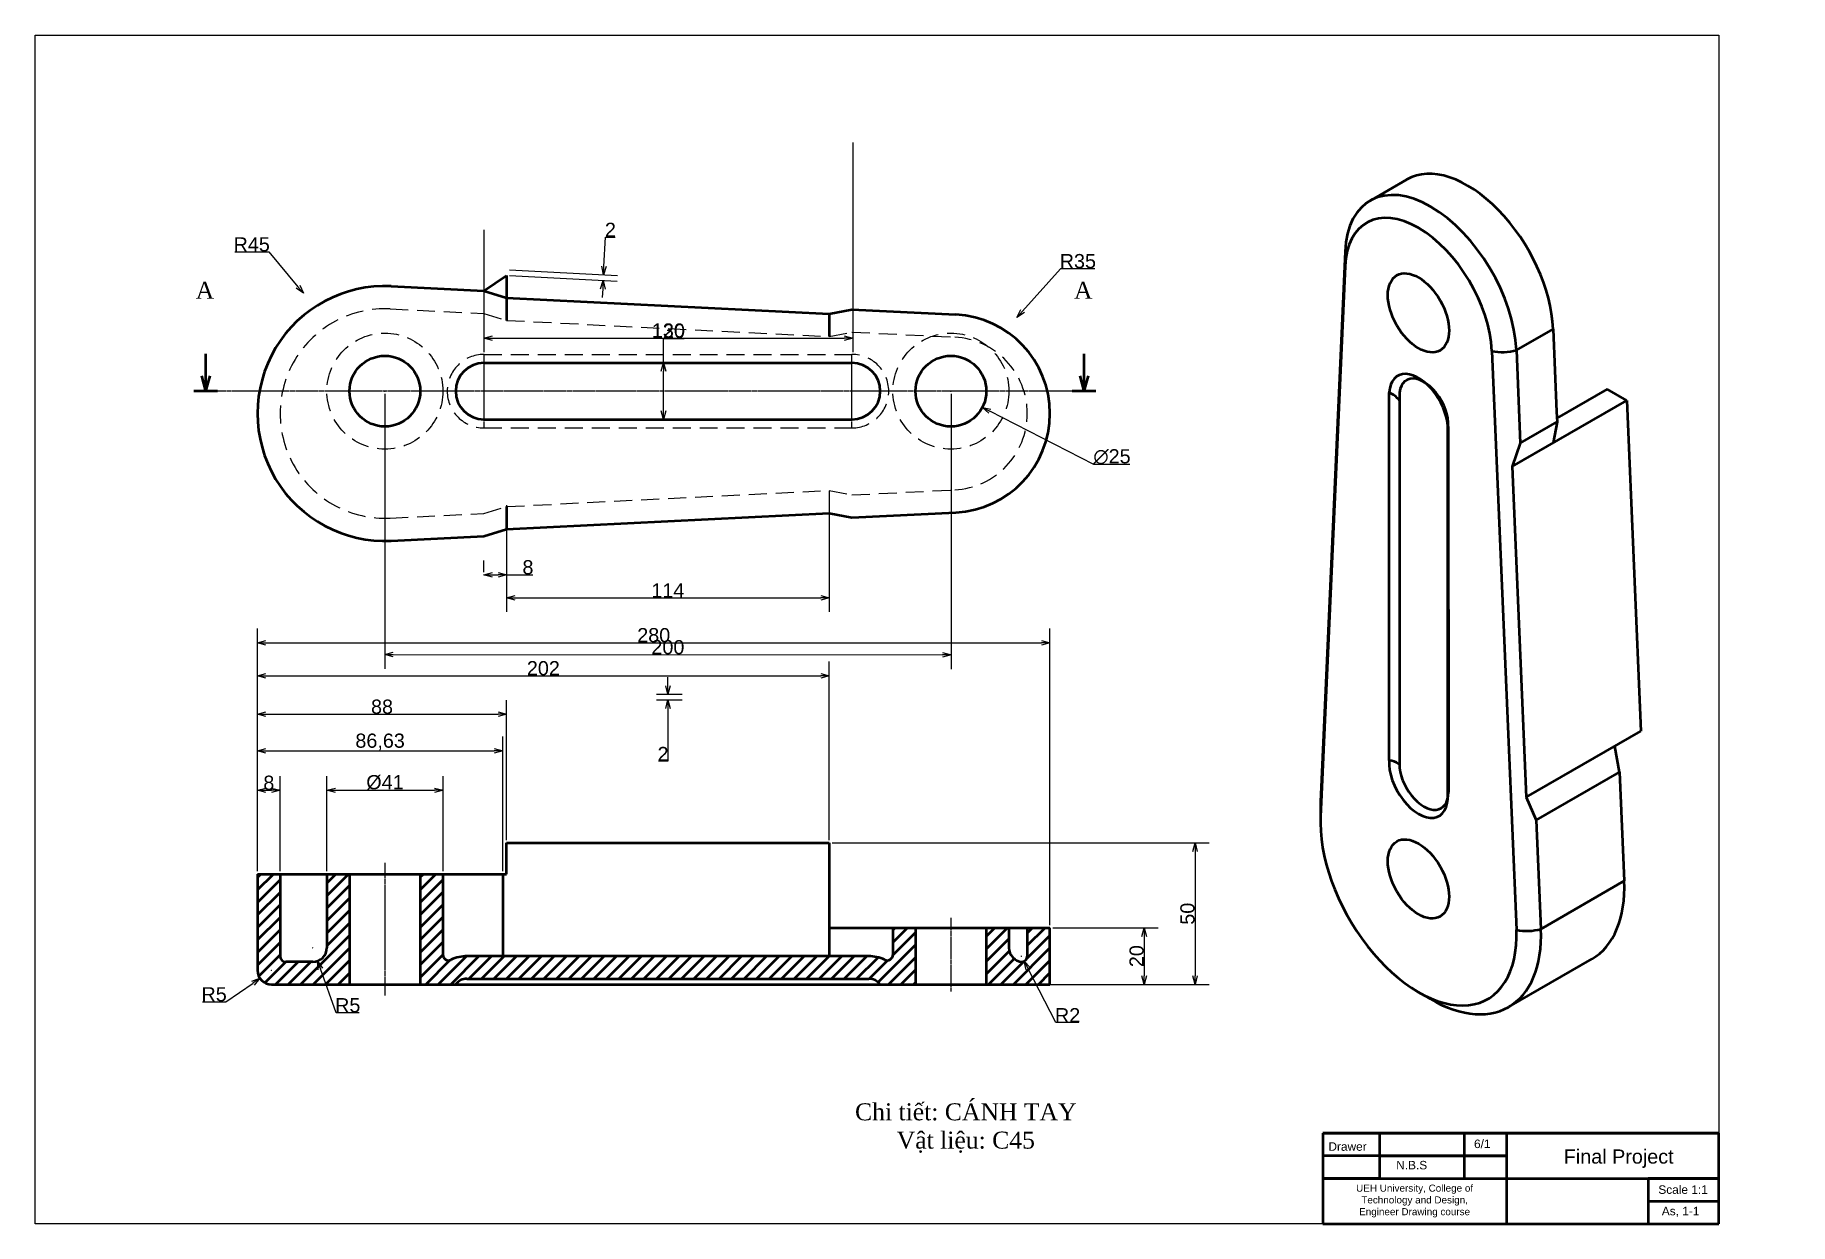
# Model space of a CAD drawing. Header units: inches. Extents: x 632 to 5727, y -9589 to -3994.
# Drawn here: x 2422 to 3042, y -6321 to -5901 of the extents above; entities that cross this region are included whole.
import ezdxf

# ---------------------------------------------------------------- set-up
doc = ezdxf.new("R2010")
doc.units = ezdxf.units.IN
doc.header["$MEASUREMENT"] = 0
doc.linetypes.add('CENTER2', pattern=[1.125, 0.75, -0.125, 0.125, -0.125])
doc.linetypes.add('DASHED2', pattern=[9.525, 6.35, -3.175])
for name, color, linetype, lineweight, plot in [('center line', 5, 'CENTER2', 25, False), ('Dimension line', 3, 'Continuous', 25, False), ('hidden line', 10, 'DASHED2', 25, False), ('visible line', 7, 'Continuous', 50, False)]:
    doc.layers.add(name, color=color, linetype=linetype, lineweight=lineweight, plot=plot)
doc.styles.get("Standard").update_dxf_attribs({"font": 'arial.ttf'})
doc.dimstyles.new('ISO A3', dxfattribs={"dimtxt": 5, "dimasz": 3, "dimexe": 5, "dimexo": 1, "dimgap": 0.09, "dimtad": 1, "dimtoh": 1, "dimdec": 0, "dimzin": 0, "dimdsep": 46, "dimtxsty": 'Standard', "dimblk": 'OPEN30', "dimcen": 0.09, "dimclrd": 256, "dimclre": 256, "dimadec": 0, "dimazin": 0, "dimtfac": 1, "dimtdec": 0, "dimtofl": 0, "dimtmove": 0, "dimatfit": 3, "dimldrblk": 'OPEN30', "dimfxl": 1, "dimtolj": 1, "dimtzin": 0, "dimarcsym": 0})
pattern_1 = [(45, (-410.358, -5719.6385), (-2.2097087, 2.2097087), [])]

msp = doc.modelspace()

# ---------------------------------------------------------------- texts
at = {"color": 1, "insert": (2681.00238, -6278.1303), "char_height": 6, "attachment_point": 1}
msp.add_mtext_dynamic_manual_height_columns('\\pxqc;{\\fTimes New Roman|b0|i0|c0|p18;\\C256;Chi tiết: CÁNH TAY \\PVật liệu: C45}', width=139.8295877, gutter_width=1, heights=[0], dxfattribs=at)
at = {"layer": 'Dimension line', "insert": (2879.04737, -6291.89671), "char_height": 3, "attachment_point": 1}
msp.add_mtext_dynamic_manual_height_columns('{\\C0;Drawer}', width=33.9958744, gutter_width=25, heights=[2.28621], dxfattribs=at)
at = {"layer": 'visible line', "color": 1, "char_height": 6, "attachment_point": 1}
for insert in [(2459.47363, -5987.87723, 1555.22539), (2769.81234, -5987.87723, 1555.22539)]:
    msp.add_mtext_dynamic_manual_height_columns('\\pxqc;{\\fTimes New Roman|b0|i0|c0|p18;\\C256;A}', width=45.1827523, gutter_width=1, heights=[0], dxfattribs=dict(at, insert=insert))
at = {"layer": 'visible line', "attachment_point": 1}
for s, width, heights, insert, char_height in [('6/1', 33.9958744, [2.28621], (2930.49469, -6290.93612), 3), ('N.B.S', 33.9958744, [2.28621], (2902.99451, -6298.47194), 3), ('Final Project', 49.9491703, [0], (2962.19928, -6294.43418), 5), ('\\pxqc;UEH University, College of Technology and Design, \\PEngineer Drawing course ', 58.9083844, [19.15756], (2880.04481, -6306.83423), 2.5), ('Scale 1:1', 33.9958744, [2.28621], (2995.61956, -6307.12128), 3), ('As, 1-1', 33.9958744, [2.28621], (2996.85142, -6314.69144), 3)]:
    msp.add_mtext_dynamic_manual_height_columns(s, width=width, gutter_width=25, heights=heights, dxfattribs=dict(at, insert=insert, char_height=char_height))

# ---------------------------------------------------------------- blocks, each defined once
blk = doc.blocks.new('_Open30')
at = {"color": 0, "linetype": 'ByBlock', "lineweight": -2}
for p, q in [((-1, 0.27), (0, 0)), ((0, 0), (-1, -0.27)), ((0, 0), (-1, 0))]:
    blk.add_line(p, q, dxfattribs=at)
blk = doc.blocks.new('*D120')
at = {"layer": 'Defpoints', "color": 0, "transparency": 16777216}
for p in [(2516.84, -5991.95), (2545.64, -6026.52)]:
    blk.add_point(p, dxfattribs=at)
at = {"layer": 'Dimension line', "lineweight": -2, "transparency": 16777216}
for p, q in [((2492.59, -5977.33), (2504.67, -5977.33)), ((2504.67, -5977.33), (2514.92, -5989.64)), ((2545.55, -6026.52), (2545.73, -6026.52)), ((2545.64, -6026.61), (2545.64, -6026.43))]:
    blk.add_line(p, q, dxfattribs=at)
at = {"layer": 'Dimension line', "lineweight": -2, "transparency": 16777216, "xscale": 3, "yscale": 3, "zscale": 3, "rotation": 309.7927926685942}
blk.add_blockref('_Open30', (2516.84, -5991.95), dxfattribs=at)
at = {"layer": 'Dimension line', "color": 0, "transparency": 16777216, "insert": (2498.59, -5974.7), "char_height": 5, "attachment_point": 5}
blk.add_mtext('\\A1;R45', dxfattribs=at)
blk = doc.blocks.new('*D121')
at = {"layer": 'Defpoints', "color": 0, "transparency": 16777216}
for p in [(2769, -6000.46), (2745.64, -6026.52)]:
    blk.add_point(p, dxfattribs=at)
at = {"layer": 'Dimension line', "lineweight": -2, "transparency": 16777216}
for p, q in [((2784.41, -5983.25), (2771, -5998.22)), ((2796.49, -5983.25), (2784.41, -5983.25)), ((2745.55, -6026.52), (2745.73, -6026.52)), ((2745.64, -6026.61), (2745.64, -6026.43))]:
    blk.add_line(p, q, dxfattribs=at)
at = {"layer": 'Dimension line', "lineweight": -2, "transparency": 16777216, "xscale": 3, "yscale": 3, "zscale": 3, "rotation": 228.1398569257547}
blk.add_blockref('_Open30', (2769, -6000.46), dxfattribs=at)
at = {"layer": 'Dimension line', "color": 0, "transparency": 16777216, "insert": (2790.5, -5980.61), "char_height": 5, "attachment_point": 5}
blk.add_mtext('\\A1;R35', dxfattribs=at)
blk = doc.blocks.new('*D122')
at = {"layer": 'Defpoints', "color": 0, "transparency": 16777216}
for p in [(2734.52, -6020.81), (2756.76, -6032.24)]:
    blk.add_point(p, dxfattribs=at)
at = {"layer": 'Dimension line', "lineweight": -2, "transparency": 16777216}
for p, q in [((2745.55, -6026.52), (2745.73, -6026.52)), ((2745.64, -6026.61), (2745.64, -6026.43)), ((2796.15, -6052.47), (2759.43, -6033.61)), ((2808.88, -6052.47), (2796.15, -6052.47))]:
    blk.add_line(p, q, dxfattribs=at)
at = {"layer": 'Dimension line', "lineweight": -2, "transparency": 16777216, "xscale": 3, "yscale": 3, "zscale": 3, "rotation": 152.8077458678765}
blk.add_blockref('_Open30', (2756.76, -6032.24), dxfattribs=at)
at = {"layer": 'Dimension line', "color": 0, "transparency": 16777216, "insert": (2802.56, -6049.69), "char_height": 5, "attachment_point": 5}
blk.add_mtext('\\A1;∅25', dxfattribs=at)
blk = doc.blocks.new('*D123')
at = {"layer": 'Defpoints', "color": 0, "transparency": 16777216}
for p in [(2645.68, -6016.52), (2644.12, -6036.52), (2645.68, -6036.52)]:
    blk.add_point(p, dxfattribs=at)
at = {"layer": 'Dimension line', "lineweight": -2, "transparency": 16777216}
for p, q in [((2644.12, -6016.52), (2644.12, -6007.93)), ((2644.12, -6007.93), (2651.44, -6007.93)), ((2644.68, -6016.52), (2639.12, -6016.52)), ((2644.12, -6033.52), (2644.12, -6019.52)), ((2644.68, -6036.52), (2639.12, -6036.52))]:
    blk.add_line(p, q, dxfattribs=at)
at = {"layer": 'Dimension line', "lineweight": -2, "transparency": 16777216, "xscale": 3, "yscale": 3, "zscale": 3}
for p, rotation in [((2644.12, -6016.52), 90), ((2644.12, -6036.52), 270)]:
    blk.add_blockref('_Open30', p, dxfattribs=dict(at, rotation=rotation))
at = {"layer": 'Dimension line', "color": 0, "transparency": 16777216, "insert": (2647.82, -6005.29), "char_height": 5, "attachment_point": 5}
blk.add_mtext('\\A1;20', dxfattribs=at)
blk = doc.blocks.new('*D124')
at = {"layer": 'Defpoints', "color": 0, "transparency": 16777216}
for p in [(2505.64, -6231.14, 32.56), (2501.52, -6233.97, 32.56)]:
    blk.add_point(p, dxfattribs=at)
at = {"layer": 'Dimension line', "lineweight": -2, "transparency": 16777216}
for p, q in [((2505.55, -6231.14), (2505.73, -6231.14)), ((2505.64, -6231.23), (2505.64, -6231.05)), ((2489.44, -6242.26), (2499.05, -6235.67)), ((2481.25, -6242.26), (2489.44, -6242.26))]:
    blk.add_line(p, q, dxfattribs=at)
at = {"layer": 'Dimension line', "lineweight": -2, "transparency": 16777216, "xscale": 3, "yscale": 3, "zscale": 3, "rotation": 34.47592187281763}
blk.add_blockref('_Open30', (2501.52, -6233.97), dxfattribs=at)
at = {"layer": 'Dimension line', "color": 0, "transparency": 16777216, "insert": (2485.3, -6239.63), "char_height": 5, "attachment_point": 5}
blk.add_mtext('\\A1;R5', dxfattribs=at)
blk = doc.blocks.new('*D125')
at = {"layer": 'Defpoints', "color": 0, "transparency": 16777216}
for p in [(2520.14, -6223.14, 32.56), (2521.83, -6227.85, 32.56)]:
    blk.add_point(p, dxfattribs=at)
at = {"layer": 'Dimension line', "lineweight": -2, "transparency": 16777216}
for p, q in [((2520.05, -6223.14), (2520.23, -6223.14)), ((2520.14, -6223.23), (2520.14, -6223.05)), ((2528.38, -6246.13), (2522.84, -6230.67)), ((2536.57, -6246.13), (2528.38, -6246.13))]:
    blk.add_line(p, q, dxfattribs=at)
at = {"layer": 'Dimension line', "lineweight": -2, "transparency": 16777216, "xscale": 3, "yscale": 3, "zscale": 3, "rotation": 109.7131767054698}
blk.add_blockref('_Open30', (2521.83, -6227.85), dxfattribs=at)
at = {"layer": 'Dimension line', "color": 0, "transparency": 16777216, "insert": (2532.52, -6243.5), "char_height": 5, "attachment_point": 5}
blk.add_mtext('\\A1;R5', dxfattribs=at)
blk = doc.blocks.new('*D126')
at = {"layer": 'Defpoints', "color": 0, "transparency": 16777216}
for p in [(2702.64, -6060.7, 2615.15), (2588.63, -6065.84), (2702.64, -6099.52)]:
    blk.add_point(p, dxfattribs=at)
at = {"layer": 'Dimension line', "lineweight": -2, "transparency": 16777216}
for p, q in [((2702.64, -6061.7), (2702.64, -6104.52)), ((2588.63, -6066.84), (2588.63, -6104.52)), ((2591.63, -6099.52), (2699.64, -6099.52))]:
    blk.add_line(p, q, dxfattribs=at)
at = {"layer": 'Dimension line', "lineweight": -2, "transparency": 16777216, "xscale": 3, "yscale": 3, "zscale": 3, "rotation": 180}
blk.add_blockref('_Open30', (2588.63, -6099.52), dxfattribs=at)
at = {"layer": 'Dimension line', "lineweight": -2, "transparency": 16777216, "xscale": 3, "yscale": 3, "zscale": 3}
blk.add_blockref('_Open30', (2702.64, -6099.52), dxfattribs=at)
at = {"layer": 'Dimension line', "color": 0, "transparency": 16777216, "insert": (2645.64, -6096.92), "char_height": 5, "attachment_point": 5}
blk.add_mtext('\\A1;114', dxfattribs=at)
blk = doc.blocks.new('*D127')
at = {"layer": 'Defpoints', "color": 0, "transparency": 16777216}
for p in [(2710.98, -5937.71, 1521.45), (2580.64, -5968.54), (2710.98, -6007.76)]:
    blk.add_point(p, dxfattribs=at)
at = {"layer": 'Dimension line', "lineweight": -2, "transparency": 16777216}
for p, q in [((2710.98, -5938.71), (2710.98, -6012.76)), ((2580.64, -5969.54), (2580.64, -6012.76)), ((2583.64, -6007.76), (2707.98, -6007.76))]:
    blk.add_line(p, q, dxfattribs=at)
at = {"layer": 'Dimension line', "lineweight": -2, "transparency": 16777216, "xscale": 3, "yscale": 3, "zscale": 3, "rotation": 180}
blk.add_blockref('_Open30', (2580.64, -6007.76), dxfattribs=at)
at = {"layer": 'Dimension line', "lineweight": -2, "transparency": 16777216, "xscale": 3, "yscale": 3, "zscale": 3}
blk.add_blockref('_Open30', (2710.98, -6007.76), dxfattribs=at)
at = {"layer": 'Dimension line', "color": 0, "transparency": 16777216, "insert": (2645.81, -6005.12), "char_height": 5, "attachment_point": 5}
blk.add_mtext('\\A1;130', dxfattribs=at)
blk = doc.blocks.new('*D128')
at = {"layer": 'Defpoints', "color": 0, "transparency": 16777216}
for p in [(2545.64, -6026.43), (2745.73, -6026.52), (2745.69, -6119.69)]:
    blk.add_point(p, dxfattribs=at)
at = {"layer": 'Dimension line', "lineweight": -2, "transparency": 16777216}
for p, q in [((2545.64, -6027.43), (2545.6, -6124.6)), ((2745.73, -6027.52), (2745.69, -6124.69)), ((2548.6, -6119.6), (2742.69, -6119.69))]:
    blk.add_line(p, q, dxfattribs=at)
at = {"layer": 'Dimension line', "lineweight": -2, "transparency": 16777216, "xscale": 3, "yscale": 3, "zscale": 3}
for p, rotation in [((2545.6, -6119.6), 179.9742284981332), ((2745.69, -6119.69), 359.9742284981332)]:
    blk.add_blockref('_Open30', p, dxfattribs=dict(at, rotation=rotation))
at = {"layer": 'Dimension line', "color": 0, "transparency": 16777216, "insert": (2645.65, -6117), "char_height": 5, "attachment_point": 5, "rotation": 359.97423}
blk.add_mtext('\\A1;200', dxfattribs=at)
blk = doc.blocks.new('*D129')
at = {"layer": 'Defpoints', "color": 0, "transparency": 16777216}
for p in [(2588.63, -6084.82), (2580.64, -6091.45), (2588.63, -6091.41)]:
    blk.add_point(p, dxfattribs=at)
at = {"layer": 'Dimension line', "lineweight": -2, "transparency": 16777216}
for p, q in [((2580.64, -6090.45), (2580.64, -6086.41)), ((2588.63, -6085.82), (2588.63, -6096.41)), ((2583.64, -6091.41), (2585.63, -6091.41)), ((2588.63, -6091.41), (2597.94, -6091.41))]:
    blk.add_line(p, q, dxfattribs=at)
at = {"layer": 'Dimension line', "lineweight": -2, "transparency": 16777216, "xscale": 3, "yscale": 3, "zscale": 3, "rotation": 180}
blk.add_blockref('_Open30', (2580.64, -6091.41), dxfattribs=at)
at = {"layer": 'Dimension line', "lineweight": -2, "transparency": 16777216, "xscale": 3, "yscale": 3, "zscale": 3}
blk.add_blockref('_Open30', (2588.63, -6091.41), dxfattribs=at)
at = {"layer": 'Dimension line', "color": 0, "transparency": 16777216, "insert": (2596.2, -6088.77), "char_height": 5, "attachment_point": 5}
blk.add_mtext('\\A1;8', dxfattribs=at)
blk = doc.blocks.new('*D130')
at = {"layer": 'Defpoints', "color": 0, "transparency": 16777216}
for p in [(2508.64, -6167.54), (2500.64, -6197.14, 32.56), (2508.64, -6197.14, 32.56)]:
    blk.add_point(p, dxfattribs=at)
at = {"layer": 'Dimension line', "lineweight": -2, "transparency": 16777216}
for p, q in [((2500.64, -6196.14), (2500.64, -6162.54)), ((2508.64, -6196.14), (2508.64, -6162.54)), ((2503.64, -6167.54), (2505.64, -6167.54))]:
    blk.add_line(p, q, dxfattribs=at)
at = {"layer": 'Dimension line', "lineweight": -2, "transparency": 16777216, "xscale": 3, "yscale": 3, "zscale": 3, "rotation": 180}
blk.add_blockref('_Open30', (2500.64, -6167.54), dxfattribs=at)
at = {"layer": 'Dimension line', "lineweight": -2, "transparency": 16777216, "xscale": 3, "yscale": 3, "zscale": 3}
blk.add_blockref('_Open30', (2508.64, -6167.54), dxfattribs=at)
at = {"layer": 'Dimension line', "color": 0, "transparency": 16777216, "insert": (2504.64, -6164.9), "char_height": 5, "attachment_point": 5}
blk.add_mtext('\\A1;8', dxfattribs=at)
blk = doc.blocks.new('*D131')
at = {"layer": 'Defpoints', "color": 0, "transparency": 16777216}
for p in [(2566.22, -6167.54), (2525.14, -6197.14, 32.56), (2566.22, -6197.14, 32.56)]:
    blk.add_point(p, dxfattribs=at)
at = {"layer": 'Dimension line', "lineweight": -2, "transparency": 16777216}
for p, q in [((2525.14, -6196.14), (2525.14, -6162.54)), ((2566.22, -6196.14), (2566.22, -6162.54)), ((2528.14, -6167.54), (2563.22, -6167.54))]:
    blk.add_line(p, q, dxfattribs=at)
at = {"layer": 'Dimension line', "lineweight": -2, "transparency": 16777216, "xscale": 3, "yscale": 3, "zscale": 3, "rotation": 180}
blk.add_blockref('_Open30', (2525.14, -6167.54), dxfattribs=at)
at = {"layer": 'Dimension line', "lineweight": -2, "transparency": 16777216, "xscale": 3, "yscale": 3, "zscale": 3}
blk.add_blockref('_Open30', (2566.22, -6167.54), dxfattribs=at)
at = {"layer": 'Dimension line', "color": 0, "transparency": 16777216, "insert": (2545.68, -6164.76), "char_height": 5, "attachment_point": 5}
blk.add_mtext('\\A1;%%C41', dxfattribs=at)
blk = doc.blocks.new('*D132')
at = {"layer": 'Defpoints', "color": 0, "transparency": 16777216}
for p in [(2588.64, -6140.66), (2588.64, -6186.14, 32.56), (2500.64, -6197.14, 32.56)]:
    blk.add_point(p, dxfattribs=at)
at = {"layer": 'Dimension line', "lineweight": -2, "transparency": 16777216}
for p, q in [((2500.64, -6196.14), (2500.64, -6135.66)), ((2588.64, -6185.14), (2588.64, -6135.66)), ((2503.64, -6140.66), (2585.64, -6140.66))]:
    blk.add_line(p, q, dxfattribs=at)
at = {"layer": 'Dimension line', "lineweight": -2, "transparency": 16777216, "xscale": 3, "yscale": 3, "zscale": 3, "rotation": 180}
blk.add_blockref('_Open30', (2500.64, -6140.66), dxfattribs=at)
at = {"layer": 'Dimension line', "lineweight": -2, "transparency": 16777216, "xscale": 3, "yscale": 3, "zscale": 3}
blk.add_blockref('_Open30', (2588.64, -6140.66), dxfattribs=at)
at = {"layer": 'Dimension line', "color": 0, "transparency": 16777216, "insert": (2544.64, -6138.02), "char_height": 5, "attachment_point": 5}
blk.add_mtext('\\A1;88', dxfattribs=at)
blk = doc.blocks.new('*D133')
at = {"layer": 'Defpoints', "color": 0, "transparency": 16777216}
for p in [(2587.27, -6153.57), (2500.64, -6197.14, 32.56), (2587.27, -6197.14, 32.56)]:
    blk.add_point(p, dxfattribs=at)
at = {"layer": 'Dimension line', "lineweight": -2, "transparency": 16777216}
for p, q in [((2500.64, -6196.14), (2500.64, -6148.57)), ((2587.27, -6196.14), (2587.27, -6148.57)), ((2503.64, -6153.57), (2584.27, -6153.57))]:
    blk.add_line(p, q, dxfattribs=at)
at = {"layer": 'Dimension line', "lineweight": -2, "transparency": 16777216, "xscale": 3, "yscale": 3, "zscale": 3, "rotation": 180}
blk.add_blockref('_Open30', (2500.64, -6153.57), dxfattribs=at)
at = {"layer": 'Dimension line', "lineweight": -2, "transparency": 16777216, "xscale": 3, "yscale": 3, "zscale": 3}
blk.add_blockref('_Open30', (2587.27, -6153.57), dxfattribs=at)
at = {"layer": 'Dimension line', "color": 0, "transparency": 16777216, "insert": (2543.96, -6150.47), "char_height": 5, "attachment_point": 5}
blk.add_mtext('\\A1;86,63', dxfattribs=at)
blk = doc.blocks.new('*D134')
at = {"layer": 'Defpoints', "color": 0, "transparency": 16777216}
for p in [(2702.64, -6127.08), (2702.64, -6186.19, 31.84), (2500.64, -6197.14, 32.56)]:
    blk.add_point(p, dxfattribs=at)
at = {"layer": 'Dimension line', "lineweight": -2, "transparency": 16777216}
for p, q in [((2500.64, -6196.14), (2500.64, -6122.08)), ((2702.64, -6185.19), (2702.64, -6122.08)), ((2503.64, -6127.08), (2699.64, -6127.08))]:
    blk.add_line(p, q, dxfattribs=at)
at = {"layer": 'Dimension line', "lineweight": -2, "transparency": 16777216, "xscale": 3, "yscale": 3, "zscale": 3, "rotation": 180}
blk.add_blockref('_Open30', (2500.64, -6127.08), dxfattribs=at)
at = {"layer": 'Dimension line', "lineweight": -2, "transparency": 16777216, "xscale": 3, "yscale": 3, "zscale": 3}
blk.add_blockref('_Open30', (2702.64, -6127.08), dxfattribs=at)
at = {"layer": 'Dimension line', "color": 0, "transparency": 16777216, "insert": (2601.64, -6124.44), "char_height": 5, "attachment_point": 5}
blk.add_mtext('\\A1;202', dxfattribs=at)
blk = doc.blocks.new('*D135')
at = {"layer": 'Defpoints', "color": 0, "transparency": 16777216}
for p in [(2780.64, -6115.4), (2500.64, -6197.14, 32.56), (2780.64, -6216.14, 32.56)]:
    blk.add_point(p, dxfattribs=at)
at = {"layer": 'Dimension line', "lineweight": -2, "transparency": 16777216}
for p, q in [((2500.64, -6196.14), (2500.64, -6110.4)), ((2780.64, -6215.14), (2780.64, -6110.4)), ((2503.64, -6115.4), (2777.64, -6115.4))]:
    blk.add_line(p, q, dxfattribs=at)
at = {"layer": 'Dimension line', "lineweight": -2, "transparency": 16777216, "xscale": 3, "yscale": 3, "zscale": 3, "rotation": 180}
blk.add_blockref('_Open30', (2500.64, -6115.4), dxfattribs=at)
at = {"layer": 'Dimension line', "lineweight": -2, "transparency": 16777216, "xscale": 3, "yscale": 3, "zscale": 3}
blk.add_blockref('_Open30', (2780.64, -6115.4), dxfattribs=at)
at = {"layer": 'Dimension line', "color": 0, "transparency": 16777216, "insert": (2640.64, -6112.76), "char_height": 5, "attachment_point": 5}
blk.add_mtext('\\A1;280', dxfattribs=at)
blk = doc.blocks.new('*D136')
at = {"layer": 'Defpoints', "color": 0, "transparency": 16777216}
for p in [(2640.63, -6133.6), (2640.63, -6135.6), (2645.68, -6135.6)]:
    blk.add_point(p, dxfattribs=at)
at = {"layer": 'Dimension line', "lineweight": -2, "transparency": 16777216}
for p, q in [((2645.68, -6130.6), (2645.68, -6127.6)), ((2641.63, -6133.6), (2650.68, -6133.6)), ((2641.63, -6135.6), (2650.68, -6135.6)), ((2645.68, -6138.6), (2645.68, -6157.3)), ((2645.68, -6157.3), (2642.28, -6157.3))]:
    blk.add_line(p, q, dxfattribs=at)
at = {"layer": 'Dimension line', "lineweight": -2, "transparency": 16777216, "xscale": 3, "yscale": 3, "zscale": 3}
for p, rotation in [((2645.68, -6133.6), 270), ((2645.68, -6135.6), 90)]:
    blk.add_blockref('_Open30', p, dxfattribs=dict(at, rotation=rotation))
at = {"layer": 'Dimension line', "color": 0, "transparency": 16777216, "insert": (2643.93, -6154.7), "char_height": 5, "attachment_point": 5}
blk.add_mtext('\\A1;2', dxfattribs=at)
blk = doc.blocks.new('*D137')
at = {"layer": 'Defpoints', "color": 0, "transparency": 16777216}
for p in [(2770.64, -6226.14, 32.56), (2771.56, -6227.91, 32.56)]:
    blk.add_point(p, dxfattribs=at)
at = {"layer": 'Dimension line', "lineweight": -2, "transparency": 16777216}
for p, q in [((2770.55, -6226.14), (2770.73, -6226.14)), ((2770.64, -6226.23), (2770.64, -6226.05)), ((2782.78, -6249.6), (2772.94, -6230.58)), ((2790.89, -6249.6), (2782.78, -6249.6))]:
    blk.add_line(p, q, dxfattribs=at)
at = {"layer": 'Dimension line', "lineweight": -2, "transparency": 16777216, "xscale": 3, "yscale": 3, "zscale": 3, "rotation": 117.3658957092456}
blk.add_blockref('_Open30', (2771.56, -6227.91), dxfattribs=at)
at = {"layer": 'Dimension line', "color": 0, "transparency": 16777216, "insert": (2786.88, -6247), "char_height": 5, "attachment_point": 5}
blk.add_mtext('\\A1;R2', dxfattribs=at)
blk = doc.blocks.new('*D138')
at = {"layer": 'Defpoints', "color": 0, "transparency": 16777216}
for p in [(2780.64, -6216.14, 32.56), (2775.64, -6236.14, 32.56), (2813.93, -6236.14)]:
    blk.add_point(p, dxfattribs=at)
at = {"layer": 'Dimension line', "lineweight": -2, "transparency": 16777216}
for p, q in [((2781.64, -6216.14), (2818.93, -6216.14)), ((2813.93, -6219.14), (2813.93, -6233.14)), ((2776.64, -6236.14), (2818.93, -6236.14))]:
    blk.add_line(p, q, dxfattribs=at)
at = {"layer": 'Dimension line', "lineweight": -2, "transparency": 16777216, "xscale": 3, "yscale": 3, "zscale": 3}
for p, rotation in [((2813.93, -6216.14), 90), ((2813.93, -6236.14), 270)]:
    blk.add_blockref('_Open30', p, dxfattribs=dict(at, rotation=rotation))
at = {"layer": 'Dimension line', "color": 0, "transparency": 16777216, "insert": (2811.29, -6226.14), "char_height": 5, "attachment_point": 5, "rotation": 90}
blk.add_mtext('\\A1;20', dxfattribs=at)
blk = doc.blocks.new('*D139')
at = {"layer": 'Defpoints', "color": 0, "transparency": 16777216}
for p in [(2702.64, -6186.14, 32.56), (2775.64, -6236.14, 32.56), (2831.9, -6236.14)]:
    blk.add_point(p, dxfattribs=at)
at = {"layer": 'Dimension line', "lineweight": -2, "transparency": 16777216}
for p, q in [((2703.64, -6186.14), (2836.9, -6186.14)), ((2831.9, -6189.14), (2831.9, -6233.14)), ((2776.64, -6236.14), (2836.9, -6236.14))]:
    blk.add_line(p, q, dxfattribs=at)
at = {"layer": 'Dimension line', "lineweight": -2, "transparency": 16777216, "xscale": 3, "yscale": 3, "zscale": 3}
for p, rotation in [((2831.9, -6186.14), 90), ((2831.9, -6236.14), 270)]:
    blk.add_blockref('_Open30', p, dxfattribs=dict(at, rotation=rotation))
at = {"layer": 'Dimension line', "color": 0, "transparency": 16777216, "insert": (2829.25, -6211.14), "char_height": 5, "attachment_point": 5, "rotation": 90}
blk.add_mtext('\\A1;50', dxfattribs=at)
blk = doc.blocks.new('*D166')
at = {"layer": 'Defpoints', "color": 0, "transparency": 16777216}
for p in [(2588.63, -5985.62), (2588.73, -5983.63), (2622.79, -5987.42)]:
    blk.add_point(p, dxfattribs=at)
at = {"layer": 'Dimension line', "lineweight": -2, "transparency": 16777216}
for p, q in [((2623.05, -5982.43), (2623.6, -5972.12)), ((2623.6, -5972.12), (2627, -5972.12)), ((2589.63, -5985.67), (2627.78, -5987.69)), ((2589.73, -5983.68), (2627.89, -5985.69)), ((2622.63, -5990.42), (2622.48, -5993.41))]:
    blk.add_line(p, q, dxfattribs=at)
at = {"layer": 'Dimension line', "lineweight": -2, "transparency": 16777216, "xscale": 3, "yscale": 3, "zscale": 3}
for p, rotation in [((2622.9, -5985.43), 266.9830386902029), ((2622.79, -5987.42), 86.98303869020289)]:
    blk.add_blockref('_Open30', p, dxfattribs=dict(at, rotation=rotation))
at = {"layer": 'Dimension line', "color": 0, "transparency": 16777216, "insert": (2625.34, -5969.52), "char_height": 5, "attachment_point": 5}
blk.add_mtext('\\A1;2', dxfattribs=at)

# ---------------------------------------------------------------- dimensions: what is measured, and where the dimension line sits
at = {"layer": 'Dimension line'}
for base, p1, p2, picture, middle in [((2710.98478, -6007.76243, -1621.18765), (2580.64197, -5968.53709, -1621.18765), (2710.98478, -5937.7144, -99.73993), '*D127', (2645.81337, -6005.11786, -1621.18765)), ((2702.64197, -6099.52391, 2512.95551), (2588.62912, -6065.84451, 2512.95551), (2702.64197, -6060.70044, 5128.10528), '*D126', (2645.63554, -6096.92367, 2512.95551)), ((2780.64197, -6115.39974), (2500.64197, -6197.13851, 32.56004), (2780.64197, -6216.13851, 32.56004), '*D135', (2640.64197, -6112.75687)), ((2702.64195, -6127.08402), (2500.64197, -6197.13851, 32.56004), (2702.64195, -6186.18558, 31.83972), '*D134', (2601.64196, -6124.44116)), ((2588.64197, -6140.6643), (2500.64197, -6197.13851, 32.56004), (2588.64197, -6186.13851, 32.56004), '*D132', (2544.64197, -6138.02143)), ((2508.64197, -6167.54101), (2500.64197, -6197.13851, 32.56004), (2508.64197, -6197.13851, 32.56004), '*D130', (2504.64197, -6164.89814))]:
    dim = msp.add_linear_dim(base=base, p1=p1, p2=p2, dimstyle='ISO A3', dxfattribs=at)
    dim.commit()
    dim.dimension.update_dxf_attribs({"geometry": picture, "text_midpoint": middle})
for base, p1, p2, angle, picture, middle, dimtype in [((2622.79147, -5987.42287, 2512.95551), (2588.73438, -5983.62513, 2512.95551), (2588.62912, -5985.62235, 2512.95551), 266.98303869, '*D166', (2625.34362, -5972.12468, 2512.95551), 161), ((2644.11595, -6036.52416, 2512.95551), (2645.68061, -6016.52416, 2512.95551), (2645.68061, -6036.52416, 2512.95551), 270, '*D123', (2647.82123, -6007.92929, 2512.95551), 161), ((2645.68061, -6135.60091, -5727.24029), (2640.63165, -6133.60091, -5727.24029), (2640.63165, -6135.60091, -5727.24029), 90, '*D136', (2643.93474, -6157.29905, -5727.24029), 160)]:
    dim = msp.add_linear_dim(base=base, p1=p1, p2=p2, angle=angle, dimstyle='ISO A3', dxfattribs=at)
    dim.commit()
    dim.dimension.update_dxf_attribs({"geometry": picture, "text_midpoint": middle, "dimtype": dimtype})
for center, mpoint, picture, middle in [((2545.64197, -6026.52416, 2512.95551), (2516.84138, -5991.94777, 2512.95551), '*D120', (2498.58501, -5977.3325, 2512.95551)), ((2745.64197, -6026.52416, 2512.95551), (2768.99798, -6000.457, 2512.95551), '*D121', (2790.49642, -5983.25158, 2512.95551)), ((2520.14197, -6223.13851, 32.56004), (2521.82852, -6227.84548, 32.56004), '*D125', (2532.51941, -6246.12777)), ((2505.64197, -6231.13851, 32.56004), (2501.52014, -6233.96881, 32.56004), '*D124', (2485.2999, -6242.26377)), ((2770.64197, -6226.13851, 32.56004), (2771.56131, -6227.91469, 32.56004), '*D137', (2786.88042, -6249.59825))]:
    dim = msp.add_radius_dim(center=center, mpoint=mpoint, dimstyle='ISO A3', dxfattribs=at)
    dim.commit()
    dim.dimension.update_dxf_attribs({"geometry": picture, "text_midpoint": middle, "dimtype": 164})
dim = msp.add_aligned_dim(p1=(2545.64197, -6026.43416, 2512.95551), p2=(2745.73197, -6026.52416, 2512.95551), distance=-93.16365, dimstyle='ISO A3', dxfattribs=at)
dim.commit()
dim.dimension.update_dxf_attribs({"geometry": '*D128', "text_midpoint": (2645.64625, -6116.99993, 2512.95551)})
dim = msp.add_diameter_dim_2p(p1=(2734.52349, -6020.81193, 2512.95551), p2=(2756.76044, -6032.23638, 2512.95551), dimstyle='ISO A3', dxfattribs=at)
dim.commit()
dim.dimension.update_dxf_attribs({"geometry": '*D122', "text_midpoint": (2802.55702, -6052.47164, 2512.95551), "dimtype": 163})
dim = msp.add_linear_dim(base=(2588.62912, -6091.41017, 2512.95551), p1=(2580.64197, -6091.44804, 2512.95551), p2=(2588.62912, -6084.81901, 2512.95551), dimstyle='ISO A3', dxfattribs=at)
dim.commit()
dim.dimension.update_dxf_attribs({"geometry": '*D129', "text_midpoint": (2596.19795, -6091.41017, 2512.95551), "dimtype": 160})
for base, p1, p2, text, picture, middle in [((2587.27197, -6153.56873), (2500.64197, -6197.13851, 32.56004), (2587.27197, -6197.13851, 32.56004), '86,63', '*D133', (2543.95697, -6150.47396)), ((2566.22396, -6167.54101), (2525.14197, -6197.13851, 32.56004), (2566.22396, -6197.13851, 32.56004), '%%C41', '*D131', (2545.68296, -6164.7583))]:
    dim = msp.add_linear_dim(base=base, p1=p1, p2=p2, text=text, dimstyle='ISO A3', dxfattribs=at)
    dim.commit()
    dim.dimension.update_dxf_attribs({"geometry": picture, "text_midpoint": middle})
for base, p1, picture, middle in [((2831.89664, -6236.13851), (2702.64197, -6186.13851, 32.56004), '*D139', (2829.25377, -6211.13851)), ((2813.9346, -6236.13851), (2780.64197, -6216.13851, 32.56004), '*D138', (2811.29173, -6226.13851))]:
    dim = msp.add_linear_dim(base=base, p1=p1, p2=(2775.64197, -6236.13851, 32.56004), angle=90, dimstyle='ISO A3', dxfattribs=at)
    dim.commit()
    dim.dimension.update_dxf_attribs({"geometry": picture, "text_midpoint": middle})

# ---------------------------------------------------------------- hatches: boundary and pattern name
at = {"layer": 'visible line'}
h = msp.add_hatch(dxfattribs=at)
h.set_pattern_fill('ANSI31', color=0, scale=25)
h.set_pattern_definition(pattern_1)
h.paths.add_polyline_path([(2508.64197, -6197.13851), (2500.64197, -6197.13851), (2500.64197, -6231.13851, 0.414213562), (2505.64197, -6236.13851), (2533.14197, -6236.13851), (2533.14197, -6197.13851), (2525.14197, -6197.13851), (2525.14197, -6223.13851, -0.414213562), (2520.14197, -6228.13851), (2510.64197, -6228.13851, -0.414213562), (2508.64197, -6226.13851)])
h = msp.add_hatch(dxfattribs=at)
h.set_pattern_fill('ANSI31', color=0, scale=25)
h.set_pattern_definition(pattern_1)
h.paths.add_polyline_path([(2558.14197, -6236.13851), (2570.64197, -6236.13851, -0.236067977), (2574.64197, -6234.13851), (2716.64197, -6234.13851, -0.236067977), (2720.64197, -6236.13851), (2733.14197, -6236.13851), (2733.14197, -6216.13851), (2725.14197, -6216.13851), (2725.14197, -6225.62001, -0.552481133), (2722.2753, -6227.42248, 0.1125183), (2716.64197, -6226.13851), (2574.64197, -6226.13851, 0.1125183), (2569.00863, -6227.42248, -0.552481133), (2566.14197, -6225.62001), (2566.14197, -6197.13851), (2558.14197, -6197.13851)])
h = msp.add_hatch(dxfattribs=at)
h.set_pattern_fill('ANSI31', color=0, scale=25)
h.set_pattern_definition([(45, (-419.9974, -5888.3392), (-2.2097087, 2.2097087), [])])
h.paths.add_polyline_path([(2766.14197, -6223.13851), (2766.14197, -6216.13851), (2758.14197, -6216.13851), (2758.14197, -6236.13851), (2780.64197, -6236.13851), (2780.64197, -6216.13851), (2772.64197, -6216.13851), (2772.64197, -6226.13851, -0.386089626), (2770.83559, -6228.12912, -0.396367437)])

# ---------------------------------------------------------------- linework, layer by layer
msp.add_lwpolyline([(2422.05182, -5900.73081), (3017.05182, -5900.73081), (3017.05182, -6320.73081), (2422.05182, -6320.73081)], close=True)
at = {"layer": 'center line'}
for p, q in [((2580.67981, -6039.43474, 2512.95551), (2580.67981, -6013.61357, 2512.95551)), ((2710.68142, -6039.43474, 2512.95551), (2710.68142, -6013.61357, 2512.95551)), ((2788.50262, -6026.52416, 2512.95551), (2486.50262, -6026.52416, 2512.95551)), ((2545.64197, -6193.13851, 32.56004), (2545.64197, -6240.13851, 32.56004)), ((2745.64197, -6212.63851, 32.56004), (2745.64197, -6238.63851, 32.56004))]:
    msp.add_line(p, q, dxfattribs=at)
at = {"layer": 'hidden line'}
for p, q in [((2547.49197, -5997.46205, 2965.09614), (2580.64197, -5999.12163, 2965.09614)), ((2580.64197, -5999.12163, 2965.09614), (2588.64197, -6001.52464, 2965.09614)), ((2588.64197, -6001.52464, 2965.09614), (2702.64197, -6007.23177, 2965.09614)), ((2702.64197, -6007.23177, 2965.09614), (2710.64197, -6005.62977, 2965.09614)), ((2710.64197, -6005.62977, 2965.09614), (2746.99197, -6007.44955, 2965.09614)), ((2580.67981, -6013.52416, 2512.95551), (2710.68142, -6013.52416, 2512.95551)), ((2580.67981, -6039.52416, 2512.95551), (2710.68142, -6039.52416, 2512.95551)), ((2588.64197, -6067.30691, 2965.09614), (2702.64197, -6061.59978, 2965.09614)), ((2702.64197, -6061.59978, 2965.09614), (2710.64197, -6063.20178, 2965.09614)), ((2710.64197, -6063.20178, 2965.09614), (2746.99197, -6061.382, 2965.09614)), ((2547.49197, -6071.3695, 2965.09614), (2580.64197, -6069.70992, 2965.09614)), ((2580.64197, -6069.70992, 2965.09614), (2588.64197, -6067.30691, 2965.09614))]:
    msp.add_line(p, q, dxfattribs=at)
for centre in [(2545.64197, -6026.52416, 2512.95551), (2745.64197, -6026.52416, 2512.95551)]:
    msp.add_circle(centre, 20.5, dxfattribs=at)
for centre, radius, start, end in [((2545.64197, -6034.41578, 2965.09614), 37, 87.13401602, 272.86598398), ((2745.64197, -6034.41578, 2965.09614), 27, 272.86598398, 87.13401602), ((2580.67981, -6026.52416, 2512.95551), 13, 90, 270), ((2710.68142, -6026.52416, 2512.95551), 13, 270, 90)]:
    msp.add_arc(centre, radius, start, end, dxfattribs=at)
at = {"layer": 'visible line'}
for p, q in [((2906.75052, -5951.73564), (2893.76014, -5959.23564)), ((2884.92019, -5977.13072), (2876.27077, -6171.63689)), ((2884.91476, -5982.37797), (2876.26536, -6176.88376)), ((2547.89197, -5989.47206, 2965.09614), (2580.64197, -5991.11161, 2965.09614)), ((2588.62912, -5985.62235, 2512.95551), (2588.64197, -6001.52464, 2965.09614)), ((2580.64197, -5991.11161, 2965.09614), (2588.64197, -5993.51462, 2965.09614)), ((2588.64197, -5993.51462, 2965.09614), (2702.64197, -5999.22176, 2965.09614)), ((2702.64197, -5999.22176, 2965.09614), (2710.64197, -5997.61975, 2965.09614)), ((2702.64197, -5999.22176, 2965.09614), (2702.64197, -6007.23177, 2965.09614)), ((2710.64197, -5997.61975, 2965.09614), (2747.39197, -5999.45955, 2965.09614)), ((2945.46615, -6012.08686), (2958.45653, -6004.58686)), ((2958.45653, -6004.58686), (2959.69216, -6033.80022)), ((2936.81131, -6012.34001), (2945.46073, -6216.83373)), ((2945.46615, -6012.08686), (2946.85276, -6044.86983)), ((2977.51591, -6025.82324), (2959.78769, -6036.05864)), ((2984.44412, -6029.82324), (2977.51591, -6025.82324)), ((2900.50117, -6156.95871), (2900.50117, -6026.95871)), ((2904.20751, -6029.82659), (2904.10563, -6158.2292)), ((2944.0182, -6053.16316), (2984.44412, -6029.82324)), ((2984.44412, -6029.82324), (2989.38664, -6146.67681)), ((2921.40047, -6038.99277), (2921.42613, -6168.23835)), ((2946.85276, -6044.86983), (2959.84314, -6037.36983)), ((2946.85276, -6044.86983), (2959.84314, -6037.36983)), ((2959.84314, -6037.36983), (2958.46852, -6044.82026)), ((2959.69216, -6033.80022), (2959.84314, -6037.36983)), ((2921.22492, -6170.75878), (2921.22492, -6040.75878)), ((2946.85276, -6044.86983), (2944.0182, -6053.16316)), ((2944.0182, -6053.16316), (2948.96072, -6170.01673)), ((2702.64197, -6061.59978, 2965.09614), (2702.64197, -6061.59978, 2512.95551)), ((2588.64197, -6067.30691, 2965.09614), (2588.63947, -6075.31768, 2965.09614)), ((2588.64197, -6075.31693, 2965.09614), (2702.64197, -6069.6098, 2965.09614)), ((2702.64197, -6069.6098, 2965.09614), (2710.64197, -6071.2118, 2965.09614)), ((2710.64197, -6071.2118, 2965.09614), (2747.39197, -6069.372, 2965.09614)), ((2580.64197, -6077.71994, 2965.09614), (2588.64197, -6075.31693, 2965.09614)), ((2547.89197, -6079.35949, 2965.09614), (2580.64197, -6077.71994, 2965.09614)), ((2948.96072, -6170.01673), (2989.38664, -6146.67681)), ((2981.93384, -6161.12393), (2980.20179, -6151.97969)), ((2904.10563, -6158.23378), (2903.9321, -6158.1724)), ((2952.48898, -6178.12393), (2981.93384, -6161.12393)), ((2981.93384, -6161.12393), (2983.56044, -6199.58061)), ((2948.96072, -6170.01673), (2952.48898, -6178.12393)), ((2952.48898, -6178.12393), (2954.11557, -6216.5806)), ((2588.64197, -6197.13851, 32.56004), (2588.64197, -6186.13851, 32.56004)), ((2588.64197, -6186.13851, 32.56004), (2702.64197, -6186.13851, 32.56004)), ((2702.64197, -6186.13851, 32.56004), (2702.64197, -6216.13851, 32.56004)), ((2500.64197, -6197.13851, 32.56004), (2500.64197, -6231.13851, 32.56004)), ((2500.64197, -6197.13851, 32.56004), (2588.64197, -6197.13851, 32.56004)), ((2508.64197, -6197.13851, 32.56004), (2508.64197, -6226.13851, 32.56004)), ((2525.14197, -6197.13851, 32.56004), (2525.14197, -6223.13851, 32.56004)), ((2533.14197, -6197.13851, 32.56004), (2533.14197, -6236.13851, 32.56004)), ((2558.14197, -6197.13851, 32.56004), (2558.14197, -6236.13851, 32.56004)), ((2566.14197, -6197.13851, 32.56004), (2566.14197, -6225.62001, 32.56004)), ((2587.27197, -6197.13851, 32.56004), (2587.27197, -6226.13851, 32.56004)), ((2954.11557, -6216.5806), (2983.56044, -6199.5806)), ((2702.64197, -6216.13851, 32.56004), (2780.64197, -6216.13851, 32.56004)), ((2702.64197, -6216.13851, 32.56004), (2702.64197, -6226.13851, 32.56004)), ((2725.14197, -6216.13851, 32.56004), (2725.14197, -6225.62001, 32.56004)), ((2733.14197, -6216.13851, 32.56004), (2733.14197, -6236.13851, 32.56004)), ((2758.14197, -6216.13851, 32.56004), (2758.14197, -6236.13851, 32.56004)), ((2766.14197, -6216.13851, 32.56004), (2766.14197, -6223.13851, 32.56004)), ((2772.64197, -6216.13851, 32.56004), (2772.64197, -6226.13851, 32.56004)), ((2780.64197, -6236.13851, 32.56004), (2780.64197, -6216.13851, 32.56004)), ((2954.11546, -6216.5806), (2954.11557, -6216.5806)), ((2520.14197, -6228.13851, 32.56004), (2510.64197, -6228.13851, 32.56004)), ((2716.64197, -6226.13851, 32.56004), (2574.64197, -6226.13851, 32.56004)), ((2942.74993, -6244.08845), (2972.1948, -6227.08845)), ((2505.64197, -6236.13851, 32.56004), (2780.64197, -6236.13851, 32.56004)), ((2570.64197, -6236.13851, 32.56004), (2575.64197, -6236.13851, 32.56004)), ((2574.64197, -6234.13851, 32.56004), (2716.64197, -6234.13851, 32.56004)), ((2877.05182, -6288.73081), (3017.05182, -6288.73081))]:
    msp.add_line(p, q, dxfattribs=at)
at = {"layer": 'visible line', "color": 0}
for p, q in [((2580.64197, -5991.11161, 2965.09614), (2588.62912, -5985.62235, 2512.95551)), ((2580.67981, -6016.52416, 2512.95551), (2710.68142, -6016.52416, 2512.95551)), ((2580.67981, -6036.52416, 2512.95551), (2710.68142, -6036.52416, 2512.95551)), ((2780.64197, -6231.13851, 32.56004), (2780.64197, -6216.13851, 32.56004))]:
    msp.add_line(p, q, dxfattribs=at)
at = {"layer": 'visible line', "color": 3}
for p, q in [((2482.41403, -6026.52416, 2512.95551), (2482.41403, -6013.34719, 2512.95551)), ((2792.75275, -6026.52416, 2512.95551), (2792.75275, -6013.34719, 2512.95551)), ((2486.50262, -6026.52416, 2512.95551), (2478.1639, -6026.52416, 2512.95551)), ((2482.41403, -6026.52416, 2512.95551), (2480.95696, -6021.08628, 2512.95551)), ((2482.41403, -6026.52416, 2512.95551), (2483.8711, -6021.08628, 2512.95551)), ((2796.84134, -6026.52416, 2512.95551), (2788.50262, -6026.52416, 2512.95551)), ((2792.75275, -6026.52416, 2512.95551), (2791.29567, -6021.08628, 2512.95551)), ((2792.75275, -6026.52416, 2512.95551), (2794.20982, -6021.08628, 2512.95551))]:
    msp.add_line(p, q, dxfattribs=at)
at = {"layer": 'visible line', "lineweight": 50}
for p, q in [((3017.05182, -6288.73081), (2877.05182, -6288.73081)), ((2877.05182, -6288.73081), (2877.05182, -6320.73081)), ((2927.05182, -6288.73081), (2897.05182, -6288.73081)), ((2927.05182, -6288.73081), (2897.05182, -6288.73081)), ((2897.05182, -6288.73081), (2897.05182, -6304.73081)), ((2942.05182, -6288.73081), (2927.05182, -6288.73081)), ((2942.05182, -6288.73081), (2927.05182, -6288.73081)), ((2927.05182, -6288.73081), (2927.05182, -6304.73081)), ((2942.05182, -6320.73081), (2942.05182, -6288.73081)), ((3017.05182, -6320.73081), (3017.05182, -6288.73081)), ((2942.05182, -6296.73081), (2877.05182, -6296.73081)), ((2897.05182, -6296.73081), (2942.05182, -6296.73081)), ((2897.05182, -6304.73081), (2877.05182, -6304.73081)), ((2877.05182, -6304.73081), (2942.05182, -6304.73081)), ((2942.05182, -6304.73081), (3017.05182, -6304.73081)), ((3017.05182, -6304.73081), (2992.05182, -6304.73081)), ((2992.05182, -6304.73081), (2992.05182, -6320.73081)), ((2992.05182, -6312.73081), (3017.05182, -6312.73081)), ((2877.05182, -6320.73081), (3017.05182, -6320.73081)), ((2877.05182, -6320.73081), (2942.05182, -6320.73081))]:
    msp.add_line(p, q, dxfattribs=at)
at = {"layer": 'visible line', "color": 0}
for centre in [(2545.64197, -6026.52416, 2512.95551), (2745.64197, -6026.52416, 2512.95551)]:
    msp.add_circle(centre, 12.5, dxfattribs=at)
at = {"layer": 'visible line'}
for centre, radius, start, end in [((2545.64197, -6034.41578, 2965.09614), 45, 87.13401602, 272.86598398), ((2745.64197, -6034.41578, 2965.09614), 35, 272.86598398, 87.13401602), ((2894.92423, -6037.99504), 12.36539, 41.3448887, 63.19139136), ((2899.44298, -6165.40629), 8.5136, 58.17759872, 82.86001391), ((2520.14197, -6223.13851, 32.56004), 5, 270, 0), ((2771.14197, -6223.13851, 32.56004), 5, 180, 266.48704863), ((2505.64197, -6231.13851, 32.56004), 5, 180, 270), ((2510.64197, -6226.13851, 32.56004), 2, 180, 270), ((2568.14197, -6225.62001, 32.56004), 2, 180, 295.67928862), ((2574.64197, -6239.13851, 32.56004), 13, 90, 115.67928862), ((2716.64197, -6239.13851, 32.56004), 13, 64.32071138, 90), ((2723.14197, -6225.62001, 32.56004), 2, 244.32071138, 0), ((2770.64197, -6226.13851, 32.56004), 2, 275.55577017, 0), ((2574.64197, -6239.13851, 32.56004), 5, 90, 143.13010235), ((2716.64197, -6239.13851, 32.56004), 5, 36.86989765, 90)]:
    msp.add_arc(centre, radius, start, end, dxfattribs=at)
at = {"layer": 'visible line', "color": 0}
for centre, start, end in [((2580.67981, -6026.52416, 2512.95551), 90, 270), ((2710.68142, -6026.52416, 2512.95551), 270, 90)]:
    msp.add_arc(centre, 10, start, end, dxfattribs=at)
at = {"layer": 'visible line'}
for centre, major_axis, start_param, end_param in [((2915.19317, -5996.35875), (21.43304, -37.12311), 7.118604327, 10.160157692), ((2928.18355, -5988.85875), (21.43304, -37.12311), 7.118604327, 9.424778062), ((2910.86305, -5998.85875), (18.37117, -31.81981), 7.118603361, 10.160170961), ((2910.86305, -6033.85875), (7.34847, -12.72792), 6.992041534, 10.133634188), ((2912.76588, -6033.24294), (6.12372, -10.6066), 6.99158433, 10.363719907), ((2910.86305, -6163.85875), (7.34847, -12.72792), 3.850448881, 7.145125407), ((2912.76588, -6163.24294), (6.12372, -10.6066), 3.926075034, 7.069042025), ((2915.19317, -6196.35875), (27.55676, -47.72971), 3.87696996, 3.984214421), ((2910.86305, -6198.85875), (24.4949, -42.42641), 3.866294983, 7.118604327), ((2944.63804, -6179.35875), (27.55676, -47.72971), 0, 0.83541902), ((2915.19317, -6196.35875), (27.55676, -47.72971), 5.440563539, 7.118604414)]:
    msp.add_ellipse(centre, major_axis=major_axis, ratio=0.577350269, start_param=start_param, end_param=end_param, dxfattribs=at)
for centre in [(2910.86305, -5998.85875), (2910.86305, -6198.85875)]:
    msp.add_ellipse(centre, major_axis=(7.65466, -13.25825), ratio=0.577350269, dxfattribs=at)
for points in [[(2936.81131, -6012.34001), (2939.61737, -6012.92333), (2942.67013, -6012.81473), (2945.46615, -6012.08686)], [(2945.46073, -6216.83373), (2948.26679, -6217.41705), (2951.31955, -6217.30845), (2954.11557, -6216.58057)]]:
    msp.add_open_spline(points, degree=3, dxfattribs=at)

msp.set_redraw_order([(e.dxf.handle, doc.entitydb.next_handle()) for e in msp.query("TEXT MTEXT ATTDEF DIMENSION ARC_DIMENSION")])  # texts and dimensions are drawn at this point

doc.saveas('drawing.dxf')
